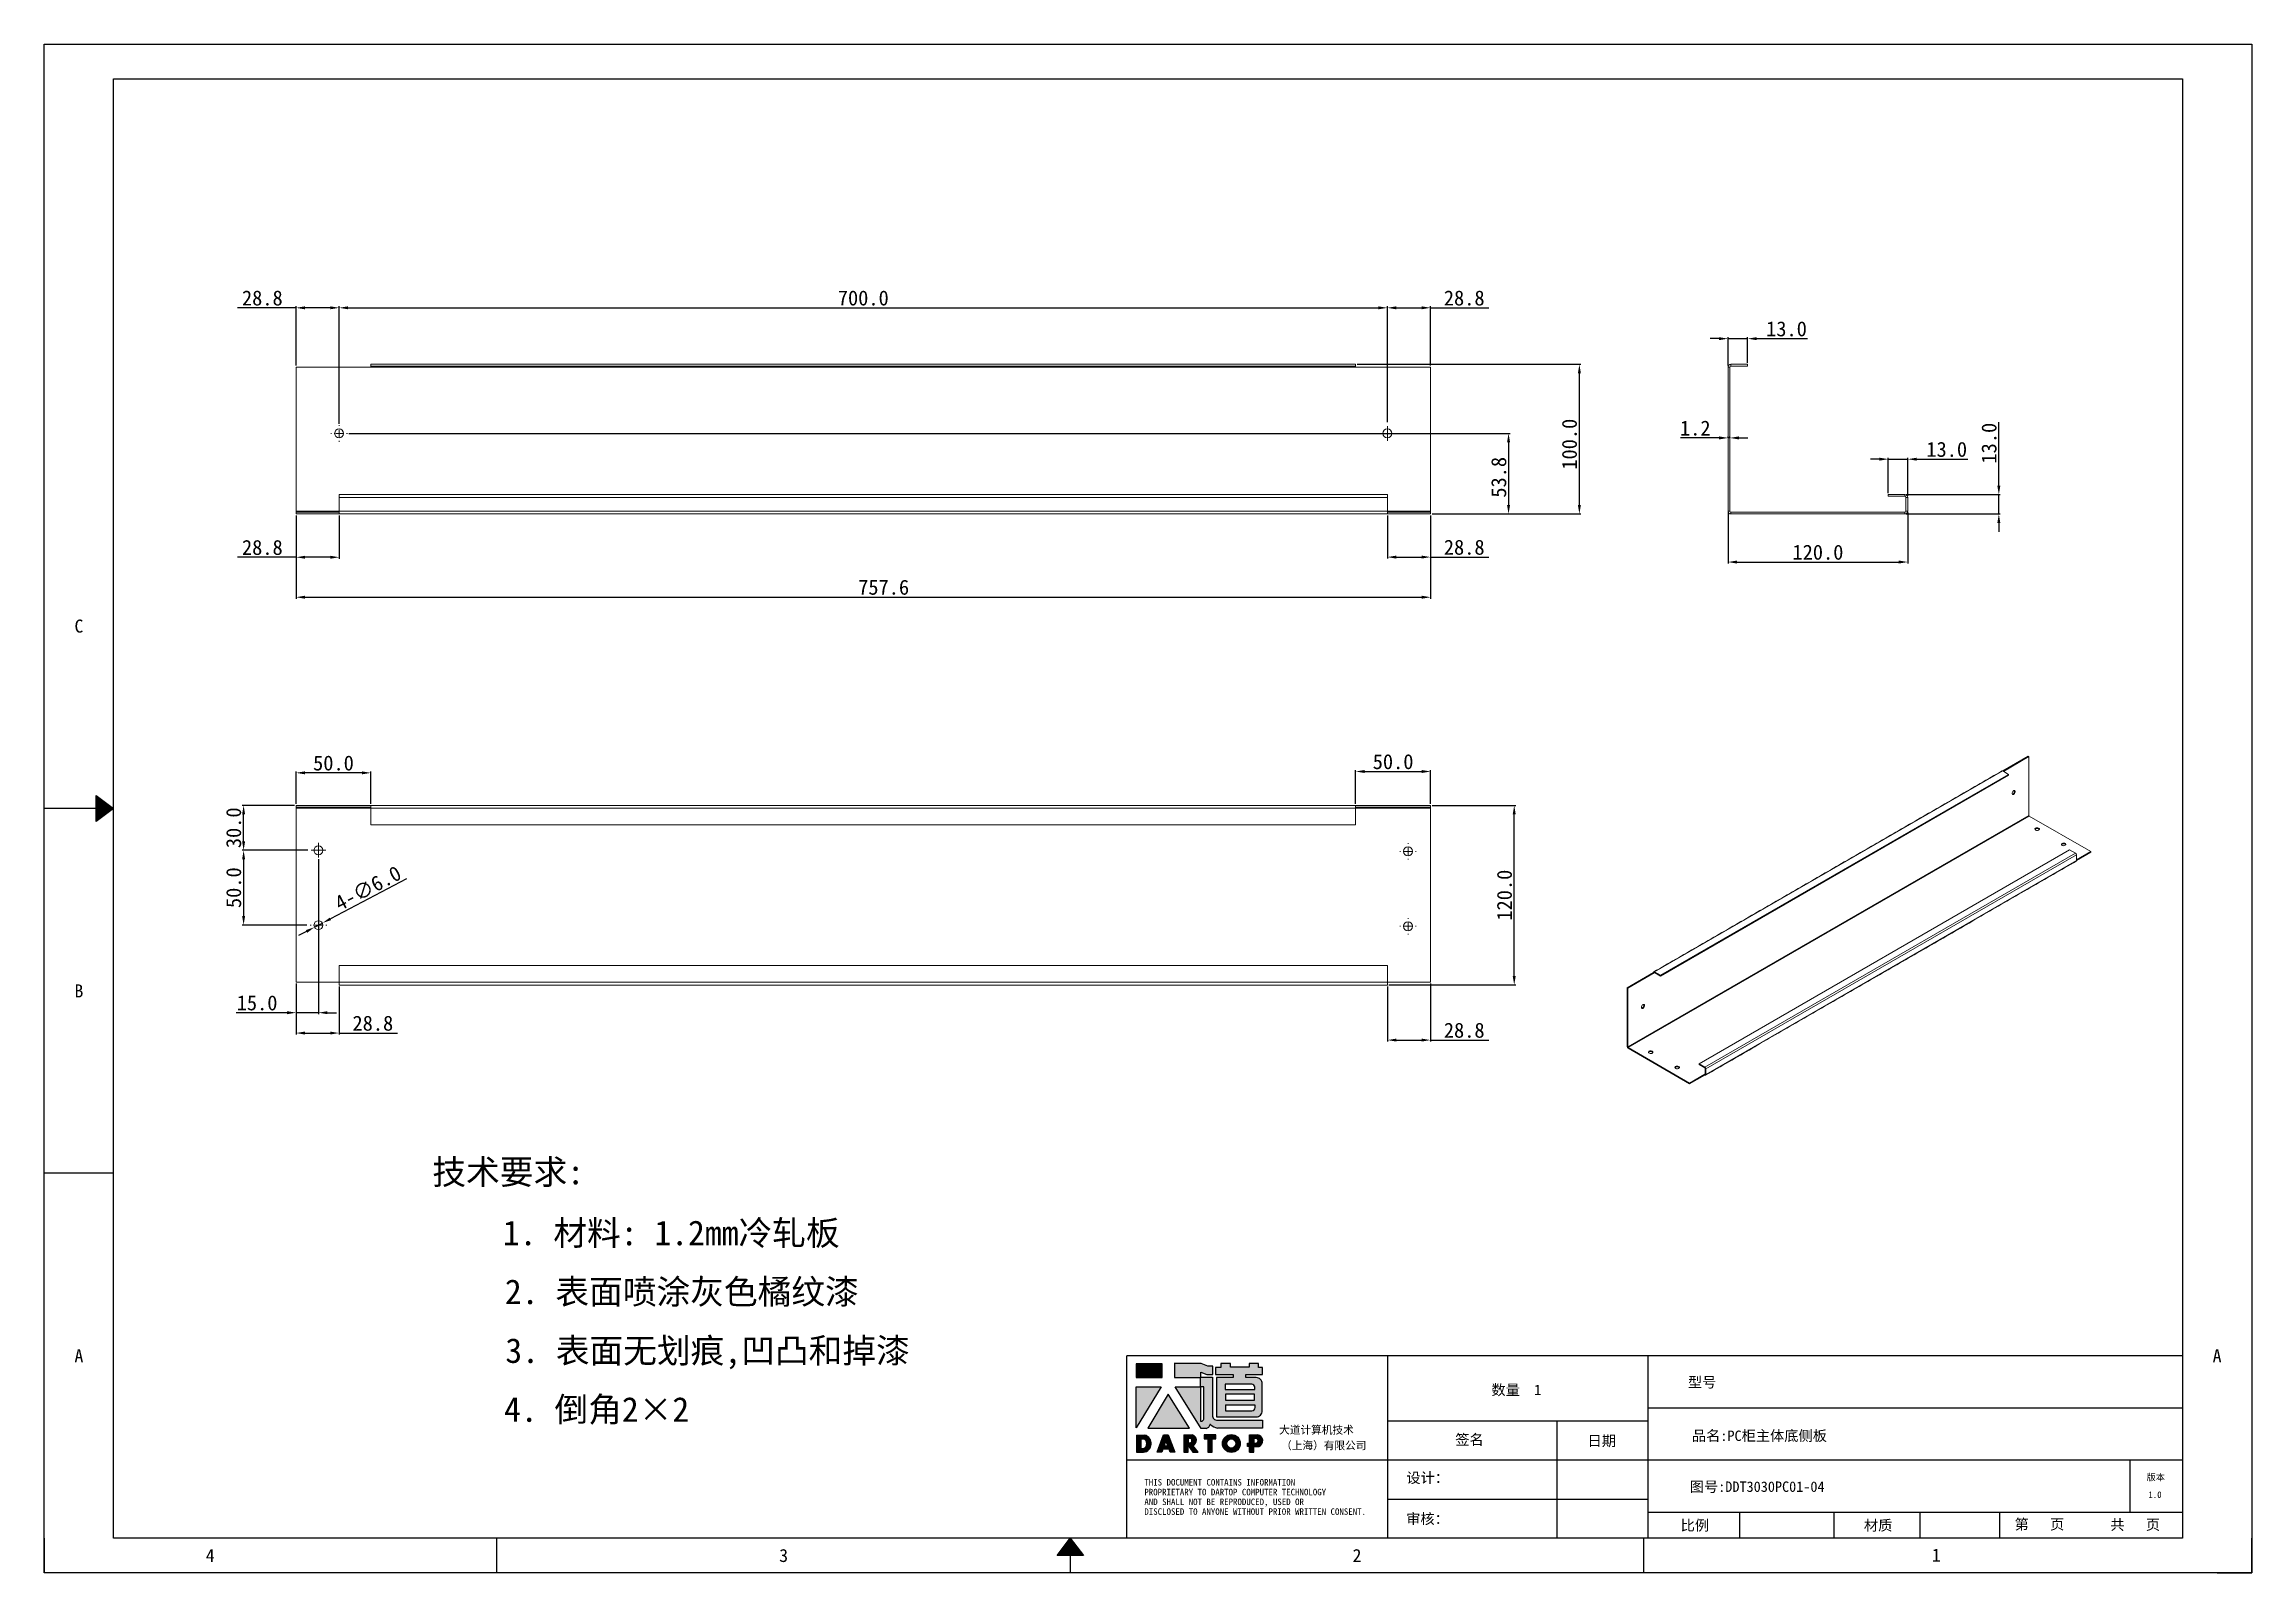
# Model space of a CAD drawing. Header units: millimetres. Extents: x 12436 to 30221, y 8547 to 23793.
# Drawn here: x 23166 to 24640, y 17318 to 18339 of the extents above; entities that cross this region are included whole.
import ezdxf
from ezdxf.enums import TextEntityAlignment as Align

# ---------------------------------------------------------------- set-up
doc = ezdxf.new("R2010")
doc.units = ezdxf.units.MM
doc.header["$PDSIZE"] = -1
doc.linetypes.add('CENTER', pattern=[10.16, 6.35, -1.27, 1.27, -1.27])
doc.linetypes.add('DOT', pattern=[0.25, 0, -0.25])
for name, color, linetype in [('4', 7, 'Continuous'), ('print', 30, 'Continuous'), ('点画线', 1, 'CENTER')]:
    doc.layers.add(name, color=color, linetype=linetype)
doc.styles.add('Dartop', font='SIMFANG.TTF')
doc.styles.add('HZ', font='SimSun.ttf')
doc.styles.add('hzHT', font='SIMHEI.TTF')
doc.dimstyles.new('副本 ISO-25', dxfattribs={"dimtxt": 10, "dimasz": 6, "dimexe": 1, "dimexo": 1, "dimgap": 1.524, "dimtad": 1, "dimdec": 1, "dimzin": 0, "dimdsep": 46, "dimtxsty": 'Standard', "dimcen": 2.5, "dimclrd": 4, "dimclre": 4, "dimclrt": 4, "dimadec": 0, "dimazin": 0, "dimtfac": 1, "dimtdec": 1, "dimtmove": 0, "dimatfit": 3, "dimfxl": 1, "dimtzin": 0, "dimarcsym": 0})

msp = doc.modelspace()

# ---------------------------------------------------------------- texts
at = {"color": 0}
for s, height, style, p in [('C', 8.702, 'Dartop', (23188.712, 17949.917)), ('B', 8.702, 'Dartop', (23188.712, 17706.254)), ('A', 8.702, 'Dartop', (23188.712, 17462.592)), ('A', 8.702, 'Dartop', (24616.55, 17462.592)), ('数量  1', 6.9618, 'hzHT', (24148.595, 17439.772)), ('型号', 6.9618, 'hzHT', (24272.672, 17444.884)), ('签名', 6.9618, 'hzHT', (24117.322, 17406.594)), ('品名:PC柜主体底侧板  ', 6.96178, 'hzHT', (24315.664, 17409.145)), ('日期', 6.9618, 'hzHT', (24205.659, 17405.738)), ('版本', 4.3511, 'hzHT', (24575.604, 17381.423)), ('图号:DDT3030PC01-04', 6.96178, 'hzHT', (24309.423, 17375.117)), ('1.0', 4.3511, 'Dartop', (24575.081, 17369.795)), ('比例', 6.9618, 'hzHT', (24267.818, 17349.282)), ('材质', 6.9618, 'hzHT', (24390.218, 17349.282)), ('第   页', 6.9618, 'hzHT', (24497.911, 17350.004)), ('共   页', 6.9618, 'hzHT', (24561.861, 17349.751)), ('4', 8.702, 'Dartop', (23276.408, 17329.158)), ('3', 8.702, 'Dartop', (23659.306, 17329.158)), ('2', 8.702, 'Dartop', (24042.203, 17329.158)), ('1', 8.702, 'Dartop', (24429.068, 17329.434))]:
    msp.add_text(s, height=height, dxfattribs=dict(at, style=style)).set_placement(p, align=Align.MIDDLE_CENTER)
at = {"style": 'HZ'}
for s, height, p in [('技术要求:', 16.511, (23475.38, 17585.313)), ('     1. 材料: 1.2mm冷轧板', 16.51104, (23556.194, 17544.643)), ('    2. 表面喷涂灰色橘纹漆', 16.51104, (23568.886, 17505.331)), ('3. 表面无划痕,凹凸和掉漆', 16.51104, (23608.528, 17466.019)), ('4. 倒角2×2         ', 16.51104, (23584.952, 17426.707))]:
    msp.add_text(s, height=height, dxfattribs=at).set_placement(p, align=Align.MIDDLE_CENTER)
at = {"color": 0, "style": 'hzHT'}
for s, height, p in [('设计：', 6.9618, (24075.149, 17377.589)), ('AND SHALL NOT BE REPRODUCED, USED OR', 4.35111, (23900.211, 17362.822)), ('THIS DOCUMENT CONTAINS INFORMATION', 4.35111, (23900.211, 17375.875)), ('PROPRIETARY TO DARTOP COMPUTER TECHNOLOGY', 4.35111, (23900.211, 17369.348)), ('DISCLOSED TO ANYONE WITHOUT PRIOR WRITTEN CONSENT.', 4.35111, (23900.211, 17356.295)), ('审核：', 6.9618, (24075.045, 17350.175))]:
    msp.add_text(s, height=height, dxfattribs=at).set_placement(p)
at = {"layer": '4', "color": 0, "style": 'hzHT'}
for s, p in [('大道计算机技术', (23990.204, 17410.435)), ('（上海）有限公司', (23991.518, 17400.028))]:
    msp.add_text(s, height=5.2213, dxfattribs=at).set_placement(p)

# ---------------------------------------------------------------- blocks, each defined once
blk = doc.blocks.new('SW_CENTERMARKSYMBOL_0')
at = {"color": 0, "linetype": 'Continuous', "lineweight": 0}
for p, q in [((-5, 0), (-5.5, 0)), ((0, 0), (-2.5, 0)), ((0, 5), (0, 5.5)), ((0, 0), (0, 2.5)), ((0, 0), (0, -2.5)), ((0, 0), (2.5, 0)), ((5, 0), (5.5, 0)), ((0, -5), (0, -5.5))]:
    blk.add_line(p, q, dxfattribs=at)
blk = doc.blocks.new('SW_CENTERMARKSYMBOL_1')
at = {"color": 0, "linetype": 'Continuous', "lineweight": 0}
for p, q in [((-2.5, 0), (-4.9, 0)), ((0, 0), (-2.5, 0)), ((0, 2.5), (0, 4.9)), ((0, 0), (0, 2.5)), ((0, 0), (0, -2.5)), ((0, 0), (2.5, 0)), ((2.5, 0), (4.9, 0)), ((0, -2.5), (0, -4.9))]:
    blk.add_line(p, q, dxfattribs=at)
blk = doc.blocks.new('SW_CENTERMARKSYMBOL_2')
at = {"color": 0, "linetype": 'Continuous', "lineweight": 0}
for p, q in [((-2.5, 0), (-4.9, 0)), ((0, 0), (-2.5, 0)), ((0, 2.5), (0, 4.9)), ((0, 0), (0, 2.5)), ((0, 0), (0, -2.5)), ((0, 0), (2.5, 0)), ((2.5, 0), (4.9, 0)), ((0, -2.5), (0, -4.9))]:
    blk.add_line(p, q, dxfattribs=at)
blk = doc.blocks.new('SW_CENTERMARKSYMBOL_3')
at = {"color": 0, "linetype": 'Continuous', "lineweight": 0}
for p, q in [((-5, 0), (-5.5, 0)), ((0, 0), (-2.5, 0)), ((0, 5), (0, 5.5)), ((0, 0), (0, 2.5)), ((0, 0), (0, -2.5)), ((0, 0), (2.5, 0)), ((5, 0), (5.5, 0)), ((0, -5), (0, -5.5))]:
    blk.add_line(p, q, dxfattribs=at)
blk = doc.blocks.new('SW_CENTERMARKSYMBOL_4')
at = {"color": 0, "linetype": 'Continuous', "lineweight": 0}
for p, q in [((-5, 0), (-5.5, 0)), ((0, 0), (-2.5, 0)), ((0, 5), (0, 5.5)), ((0, 0), (0, 2.5)), ((0, 0), (0, -2.5)), ((0, 0), (2.5, 0)), ((5, 0), (5.5, 0)), ((0, -5), (0, -5.5))]:
    blk.add_line(p, q, dxfattribs=at)
blk = doc.blocks.new('SW_CENTERMARKSYMBOL_5')
at = {"color": 0, "linetype": 'Continuous', "lineweight": 0}
for p, q in [((-5, 0), (-5.5, 0)), ((0, 0), (-2.5, 0)), ((0, 5), (0, 5.5)), ((0, 0), (0, 2.5)), ((0, 0), (0, -2.5)), ((0, 0), (2.5, 0)), ((5, 0), (5.5, 0)), ((0, -5), (0, -5.5))]:
    blk.add_line(p, q, dxfattribs=at)
blk = doc.blocks.new('*D49')
at = {"color": 4, "lineweight": -2}
for p, q in [((23333.7, 18023.8), (23333.7, 17968.2)), ((24091.3, 18023.8), (24091.3, 17968.2)), ((23339.7, 17969.2), (24085.3, 17969.2))]:
    blk.add_line(p, q, dxfattribs=at)
at = {"color": 4}
for points in [[(23339.7, 17970.2), (23339.7, 17968.2), (23333.7, 17969.2)], [(24085.3, 17970.2), (24085.3, 17968.2), (24091.3, 17969.2)]]:
    blk.add_solid(points, dxfattribs=at)
at = {"layer": 'Defpoints', "color": 0}
for p in [(23333.7, 18024.8), (24091.3, 18024.8), (24091.3, 17969.2)]:
    blk.add_point(p, dxfattribs=at)
at = {"color": 4, "insert": (23726.1, 17975.8), "char_height": 10, "attachment_point": 5}
blk.add_mtext('757.6', dxfattribs=at)
blk = doc.blocks.new('*D50')
at = {"color": 4, "lineweight": -2}
for p, q in [((24042.3, 18124.8), (24191.7, 18124.8)), ((24190.7, 18030.8), (24190.7, 18118.8)), ((24092.3, 18024.8), (24191.7, 18024.8))]:
    blk.add_line(p, q, dxfattribs=at)
at = {"color": 4}
for points in [[(24189.7, 18118.8), (24191.7, 18118.8), (24190.7, 18124.8)], [(24189.7, 18030.8), (24191.7, 18030.8), (24190.7, 18024.8)]]:
    blk.add_solid(points, dxfattribs=at)
at = {"layer": 'Defpoints', "color": 0}
for p in [(24041.3, 18124.8), (24190.7, 18124.8), (24091.3, 18024.8)]:
    blk.add_point(p, dxfattribs=at)
at = {"color": 4, "insert": (24184.1, 18071.4), "char_height": 10, "attachment_point": 5, "rotation": 90}
blk.add_mtext('100.0', dxfattribs=at)
blk = doc.blocks.new('*D51')
at = {"color": 4, "lineweight": -2}
for p, q in [((24290, 18025.7), (24290, 17991.7)), ((24410, 18025.7), (24410, 17991.7)), ((24296, 17992.7), (24404, 17992.7))]:
    blk.add_line(p, q, dxfattribs=at)
at = {"color": 4}
for points in [[(24296, 17993.7), (24296, 17991.7), (24290, 17992.7)], [(24404, 17993.7), (24404, 17991.7), (24410, 17992.7)]]:
    blk.add_solid(points, dxfattribs=at)
at = {"layer": 'Defpoints', "color": 0}
for p in [(24290, 18026.7), (24410, 18026.7), (24410, 17992.7)]:
    blk.add_point(p, dxfattribs=at)
at = {"color": 4, "insert": (24350, 17999.2), "char_height": 10, "attachment_point": 5}
blk.add_mtext('120.0', dxfattribs=at)
blk = doc.blocks.new('*D52')
at = {"color": 4, "lineweight": -2}
for p, q in [((24470.8, 18043.8), (24470.8, 18086.1)), ((24409, 18037.8), (24471.8, 18037.8)), ((24470.8, 18024.8), (24470.8, 18037.8)), ((24409, 18024.8), (24471.8, 18024.8)), ((24470.8, 18018.8), (24470.8, 18012.8))]:
    blk.add_line(p, q, dxfattribs=at)
at = {"color": 4}
for points in [[(24469.8, 18043.8), (24471.8, 18043.8), (24470.8, 18037.8)], [(24469.8, 18018.8), (24471.8, 18018.8), (24470.8, 18024.8)]]:
    blk.add_solid(points, dxfattribs=at)
at = {"layer": 'Defpoints', "color": 0}
for p in [(24408, 18037.8), (24470.8, 18037.8), (24408, 18024.8)]:
    blk.add_point(p, dxfattribs=at)
at = {"color": 4, "insert": (24464.3, 18072.1), "char_height": 10, "attachment_point": 5, "rotation": 90}
blk.add_mtext('13.0', dxfattribs=at)
blk = doc.blocks.new('*D53')
at = {"color": 4, "lineweight": -2}
for p, q in [((24391, 18061.4), (24385, 18061.4)), ((24397, 18038.8), (24397, 18062.4)), ((24397, 18061.4), (24410, 18061.4)), ((24410, 18036.9), (24410, 18062.4)), ((24416, 18061.4), (24450, 18061.4))]:
    blk.add_line(p, q, dxfattribs=at)
at = {"color": 4}
for points in [[(24391, 18062.4), (24391, 18060.4), (24397, 18061.4)], [(24416, 18062.4), (24416, 18060.4), (24410, 18061.4)]]:
    blk.add_solid(points, dxfattribs=at)
at = {"layer": 'Defpoints', "color": 0}
for p in [(24410, 18061.4), (24397, 18037.8), (24410, 18035.9)]:
    blk.add_point(p, dxfattribs=at)
at = {"color": 4, "insert": (24436, 18067.9), "char_height": 10, "attachment_point": 5}
blk.add_mtext('13.0', dxfattribs=at)
blk = doc.blocks.new('*D54')
at = {"color": 4, "lineweight": -2}
for p, q in [((24284, 18141.9), (24278, 18141.9)), ((24290, 18123.9), (24290, 18142.9)), ((24290, 18141.9), (24303, 18141.9)), ((24303, 18125.8), (24303, 18142.9)), ((24309, 18141.9), (24343, 18141.9))]:
    blk.add_line(p, q, dxfattribs=at)
at = {"color": 4}
for points in [[(24284, 18142.9), (24284, 18140.9), (24290, 18141.9)], [(24309, 18142.9), (24309, 18140.9), (24303, 18141.9)]]:
    blk.add_solid(points, dxfattribs=at)
at = {"layer": 'Defpoints', "color": 0}
for p in [(24303, 18141.9), (24290, 18122.9), (24303, 18124.8)]:
    blk.add_point(p, dxfattribs=at)
at = {"color": 4, "insert": (24329, 18148.4), "char_height": 10, "attachment_point": 5}
blk.add_mtext('13.0', dxfattribs=at)
blk = doc.blocks.new('*D55')
at = {"color": 4, "lineweight": -2}
for p, q in [((24092.3, 17830.2), (24148.2, 17830.2)), ((24147.2, 17716.2), (24147.2, 17824.2)), ((24063.5, 17710.2), (24148.2, 17710.2))]:
    blk.add_line(p, q, dxfattribs=at)
at = {"color": 4}
for points in [[(24146.2, 17824.2), (24148.2, 17824.2), (24147.2, 17830.2)], [(24146.2, 17716.2), (24148.2, 17716.2), (24147.2, 17710.2)]]:
    blk.add_solid(points, dxfattribs=at)
at = {"layer": 'Defpoints', "color": 0}
for p in [(24091.3, 17830.2), (24147.2, 17830.2), (24062.5, 17710.2)]:
    blk.add_point(p, dxfattribs=at)
at = {"color": 4, "insert": (24140.7, 17770.2), "char_height": 10, "attachment_point": 5, "rotation": 90}
blk.add_mtext('120.0', dxfattribs=at)
blk = doc.blocks.new('*U14')
at = {"color": 254, "linetype": 'Continuous', "extrusion": (0, 0, -1)}
for points in [[(-17, 0.333), (-16.812, 0.25), (-17, 0.5)], [(-17, 0.333), (-17.188, 0.25), (-16.812, 0.25)], [(-17, 0.333), (-17, 0.5), (-17.188, 0.25)]]:
    blk.add_solid(points, dxfattribs=at)
blk = doc.blocks.new('*U13')
at = {"color": 254, "linetype": 'Continuous', "extrusion": (0, 0, -1)}
for points in [[(-0.833, 11), (-0.75, 10.812), (-0.75, 11.188)], [(-0.833, 11), (-0.75, 11.188), (-1, 11)], [(-0.833, 11), (-1, 11), (-0.75, 10.812)]]:
    blk.add_solid(points, dxfattribs=at)
blk = doc.blocks.new('dadao')
for p, q in [((48, 19.2), (44.9, 10.4)), ((44.9, 10.4), (51.2, 10.4)), ((51.2, 10.4), (48, 19.2))]:
    blk.add_line(p, q)
for points in [[(41.8, 121.6), (41.8, 143.7), (-0.4, 143.7), (-0.4, 121.6), (41.8, 121.6)], [(104.8, 122), (104.8, 130.3), (114.1, 126.3), (124.2, 126.3), (124.2, 139.6), (115.9, 139.6), (105.1, 143.9), (61.5, 143.9)], [(61.7, 144), (61.7, 121.3), (103.9, 121.3)], [(113.4, 38.7), (105.1, 38.7), (63, 106.5), (103.9, 106.5), (103.9, 120.9), (103.9, 121.3)], [(109.7, 53.6), (109.7, 106.2), (104.3, 106.2), (104.3, 50.4), (106.6, 50.4)], [(144.6, 94.4), (144.6, 84.8), (192, 84.8), (192, 94.1), (144.9, 94.1)], [(120.2, 45), (119.5, 45), (119.5, 44.6)], [(0, 28), (0, 0), (11.8, 0)], [(0.1, 28), (14, 28)], [(7.1, 21.8), (7.1, 6.1), (12, 6.1)], [(7.1, 21.8), (11.4, 21.8)], [(76.8, 28.2), (76.8, 0), (84.1, 0), (84.1, 11.1), (91.6, -0.1), (100.3, -0.1), (91.7, 11.1)], [(76.8, 28.2), (90.6, 28.2)], [(84, 22.7), (84, 15.3), (87.2, 15.3)], [(84, 22.7), (87.3, 22.7)], [(183.7, 0), (183.7, 9.6), (180.6, 9.6), (180.6, 14.9), (183.8, 14.9), (183.8, 28.1), (196.1, 28.1), (196.5, 28.1)], [(183.7, 0), (190.9, 0), (190.9, 9.6), (198.8, 9.6)], [(194.9, 22.3), (190.8, 22.3), (190.8, 15), (194.4, 15)]]:
    blk.add_lwpolyline(points)
blk.add_lwpolyline([(137.1, 144.2), (137.1, 137.9), (128.3, 137.9), (128.3, 126.5), (157.3, 126.5), (157.3, 121.5), (130.3, 121.5), (130.3, 57.5), (194.4, 57.5, 0.414214), (204.4, 67.5), (204.4, 111.3, 0.414214), (194.4, 121.3), (177.5, 121.3), (177.5, 126.3), (204.7, 126.3), (204.7, 137.7), (198.2, 137.7), (198.2, 143.9), (183.3, 143.9), (183.3, 138), (153, 138), (153, 144.2), (137.1, 144.2)], format="xyb", close=True)
for points in [[(104.8, 122), (123.4, 122), (123.4, 60, 0.414214), (131.4, 52), (204.8, 52), (204.8, 39.1), (131.7, 39.1)], [(144.3, 110.8), (144.3, 101.8), (192.3, 101.8), (192.3, 105.5, 0.414214), (187.3, 110.5), (144.3, 110.5)], [(144.6, 77), (144.6, 67.5), (187.6, 67.5, 0.414214), (192.6, 72.5), (192.6, 76.4), (144.6, 76.4)]]:
    blk.add_lwpolyline(points, format="xyb")
for points in [[(-0.3, 106.2), (40.4, 106.2), (-0.3, 39.7), (-0.3, 106.2)], [(51.7, 94.1), (18.4, 39.3), (86.2, 39.3)], [(43.8, 28.2), (51.8, 28.2), (62.6, -0.1), (55, -0.1), (53.2, 5), (42.9, 5), (41.1, 0), (33.6, 0)], [(110, 28.1), (110, 21.9), (116, 21.9), (116, -0.1), (123.2, -0.1), (123.2, 22), (129.2, 22), (129.2, 28.1), (110, 28.1)]]:
    blk.add_lwpolyline(points, close=True)
for radius in [14.5, 7.44]:
    blk.add_circle((154.2, 14.2), radius)
for centre, radius, start, end in [((99.2, 60.7), 12.6, 305.6399, 325.969), ((111.6, 46.7), 8.19, 282.9811, 347.6627), ((136, 61.7), 22.9, 226.7358, 259.3209), ((8.5, 13.9), 8.49, 294.2143, 69.7177), ((9.6, 14.2), 14.4, 278.6604, 72.3203), ((86.4, 19), 3.8, 282.527, 76.7196), ((88.6, 19.4), 8.95, 290.6073, 77.2124), ((193.7, 18.7), 3.8, 280.9891, 72.5513), ((195.7, 18.6), 9.51, 288.8959, 85.2442)]:
    blk.add_arc(centre, radius, start, end)
blk = doc.blocks.new('*D56')
at = {"color": 4, "lineweight": -2}
for p, q in [((23333.7, 17831.2), (23333.7, 17852.9)), ((23377.7, 17851.9), (23339.7, 17851.9)), ((23383.7, 17831.2), (23383.7, 17852.9))]:
    blk.add_line(p, q, dxfattribs=at)
at = {"color": 4}
for points in [[(23339.7, 17852.9), (23339.7, 17850.9), (23333.7, 17851.9)], [(23377.7, 17852.9), (23377.7, 17850.9), (23383.7, 17851.9)]]:
    blk.add_solid(points, dxfattribs=at)
at = {"layer": 'Defpoints', "color": 0}
for p in [(23333.7, 17851.9), (23333.7, 17830.2), (23383.7, 17830.2)]:
    blk.add_point(p, dxfattribs=at)
at = {"color": 4, "insert": (23358.7, 17858.4), "char_height": 10, "attachment_point": 5}
blk.add_mtext('50.0', dxfattribs=at)
blk = doc.blocks.new('*D57')
at = {"color": 4, "lineweight": -2}
for p, q in [((24041.3, 17831.2), (24041.3, 17853.8)), ((24091.3, 17831.2), (24091.3, 17853.8)), ((24047.3, 17852.8), (24085.3, 17852.8))]:
    blk.add_line(p, q, dxfattribs=at)
at = {"color": 4}
for points in [[(24047.3, 17853.8), (24047.3, 17851.8), (24041.3, 17852.8)], [(24085.3, 17853.8), (24085.3, 17851.8), (24091.3, 17852.8)]]:
    blk.add_solid(points, dxfattribs=at)
at = {"layer": 'Defpoints', "color": 0}
for p in [(24091.3, 17852.8), (24041.3, 17830.2), (24091.3, 17830.2)]:
    blk.add_point(p, dxfattribs=at)
at = {"color": 4, "insert": (24066.3, 17859.3), "char_height": 10, "attachment_point": 5}
blk.add_mtext('50.0', dxfattribs=at)
blk = doc.blocks.new('*D58')
at = {"color": 4, "lineweight": -2}
for p, q in [((24062.5, 17709.2), (24062.5, 17672.4)), ((24091.3, 17711.1), (24091.3, 17672.4)), ((24068.5, 17673.4), (24085.3, 17673.4)), ((24091.3, 17673.4), (24130.3, 17673.4))]:
    blk.add_line(p, q, dxfattribs=at)
at = {"color": 4}
for points in [[(24068.5, 17674.4), (24068.5, 17672.4), (24062.5, 17673.4)], [(24085.3, 17674.4), (24085.3, 17672.4), (24091.3, 17673.4)]]:
    blk.add_solid(points, dxfattribs=at)
at = {"layer": 'Defpoints', "color": 0}
for p in [(24062.5, 17710.2), (24091.3, 17712.1), (24091.3, 17673.4)]:
    blk.add_point(p, dxfattribs=at)
at = {"color": 4, "insert": (24113.8, 17679.9), "char_height": 10, "attachment_point": 5}
blk.add_mtext('28.8', dxfattribs=at)
blk = doc.blocks.new('*D59')
at = {"color": 4, "lineweight": -2}
for p, q in [((23333.7, 17711.1), (23333.7, 17677.1)), ((23362.5, 17709.2), (23362.5, 17677.1)), ((23339.7, 17678.1), (23356.5, 17678.1)), ((23362.5, 17678.1), (23401.5, 17678.1))]:
    blk.add_line(p, q, dxfattribs=at)
at = {"color": 4}
for points in [[(23339.7, 17679.1), (23339.7, 17677.1), (23333.7, 17678.1)], [(23356.5, 17679.1), (23356.5, 17677.1), (23362.5, 17678.1)]]:
    blk.add_solid(points, dxfattribs=at)
at = {"layer": 'Defpoints', "color": 0}
for p in [(23333.7, 17712.1), (23362.5, 17710.2), (23362.5, 17678.1)]:
    blk.add_point(p, dxfattribs=at)
at = {"color": 4, "insert": (23385, 17684.6), "char_height": 10, "attachment_point": 5}
blk.add_mtext('28.8', dxfattribs=at)
blk = doc.blocks.new('*D60')
at = {"color": 4, "lineweight": -2}
for p, q in [((23333.7, 18123.9), (23333.7, 18163.5)), ((23362.5, 18085.1), (23362.5, 18163.5)), ((23333.7, 18162.5), (23294.7, 18162.5)), ((23356.5, 18162.5), (23339.7, 18162.5))]:
    blk.add_line(p, q, dxfattribs=at)
at = {"color": 4}
for points in [[(23339.7, 18163.5), (23339.7, 18161.5), (23333.7, 18162.5)], [(23356.5, 18163.5), (23356.5, 18161.5), (23362.5, 18162.5)]]:
    blk.add_solid(points, dxfattribs=at)
at = {"layer": 'Defpoints', "color": 0}
for p in [(23333.7, 18162.5), (23333.7, 18122.9), (23362.5, 18084.1)]:
    blk.add_point(p, dxfattribs=at)
at = {"color": 4, "insert": (23311.2, 18169), "char_height": 10, "attachment_point": 5}
blk.add_mtext('28.8', dxfattribs=at)
blk = doc.blocks.new('*D61')
at = {"color": 4, "lineweight": -2}
for p, q in [((23362.5, 18086.1), (23362.5, 18163.5)), ((24062.5, 18086.1), (24062.5, 18163.5)), ((23368.5, 18162.5), (24056.5, 18162.5))]:
    blk.add_line(p, q, dxfattribs=at)
at = {"color": 4}
for points in [[(23368.5, 18163.5), (23368.5, 18161.5), (23362.5, 18162.5)], [(24056.5, 18163.5), (24056.5, 18161.5), (24062.5, 18162.5)]]:
    blk.add_solid(points, dxfattribs=at)
at = {"layer": 'Defpoints', "color": 0}
for p in [(24062.5, 18162.5), (23362.5, 18085.1), (24062.5, 18085.1)]:
    blk.add_point(p, dxfattribs=at)
at = {"color": 4, "insert": (23712.5, 18169), "char_height": 10, "attachment_point": 5}
blk.add_mtext('700.0', dxfattribs=at)
blk = doc.blocks.new('*D62')
at = {"color": 4, "lineweight": -2}
for p, q in [((24062.5, 18086.1), (24062.5, 18163.5)), ((24091.3, 18123.9), (24091.3, 18163.5)), ((24068.5, 18162.5), (24085.3, 18162.5)), ((24091.3, 18162.5), (24130.3, 18162.5))]:
    blk.add_line(p, q, dxfattribs=at)
at = {"color": 4}
for points in [[(24068.5, 18163.5), (24068.5, 18161.5), (24062.5, 18162.5)], [(24085.3, 18163.5), (24085.3, 18161.5), (24091.3, 18162.5)]]:
    blk.add_solid(points, dxfattribs=at)
at = {"layer": 'Defpoints', "color": 0}
for p in [(24091.3, 18162.5), (24091.3, 18122.9), (24062.5, 18085.1)]:
    blk.add_point(p, dxfattribs=at)
at = {"color": 4, "insert": (24113.8, 18169), "char_height": 10, "attachment_point": 5}
blk.add_mtext('28.8', dxfattribs=at)
blk = doc.blocks.new('*D63')
at = {"color": 4, "lineweight": -2}
for p, q in [((23369, 18078.6), (24144.4, 18078.6)), ((24143.4, 18072.6), (24143.4, 18030.8)), ((24092.3, 18024.8), (24144.4, 18024.8))]:
    blk.add_line(p, q, dxfattribs=at)
at = {"color": 4}
for points in [[(24142.4, 18072.6), (24144.4, 18072.6), (24143.4, 18078.6)], [(24142.4, 18030.8), (24144.4, 18030.8), (24143.4, 18024.8)]]:
    blk.add_solid(points, dxfattribs=at)
at = {"layer": 'Defpoints', "color": 0}
for p in [(23368, 18078.6), (24091.3, 18024.8), (24143.4, 18024.8)]:
    blk.add_point(p, dxfattribs=at)
at = {"color": 4, "insert": (24136.9, 18049.3), "char_height": 10, "attachment_point": 5, "rotation": 90}
blk.add_mtext('53.8', dxfattribs=at)
blk = doc.blocks.new('*D64')
at = {"color": 4, "lineweight": -2}
for p, q in [((23332.7, 17830.2), (23297.7, 17830.2)), ((23298.7, 17806.2), (23298.7, 17824.2)), ((23341.6, 17800.2), (23297.7, 17800.2))]:
    blk.add_line(p, q, dxfattribs=at)
at = {"color": 4}
for points in [[(23297.7, 17824.2), (23299.7, 17824.2), (23298.7, 17830.2)], [(23297.7, 17806.2), (23299.7, 17806.2), (23298.7, 17800.2)]]:
    blk.add_solid(points, dxfattribs=at)
at = {"layer": 'Defpoints', "color": 0}
for p in [(23298.7, 17830.2), (23333.7, 17830.2), (23342.6, 17800.2)]:
    blk.add_point(p, dxfattribs=at)
at = {"color": 4, "insert": (23292.1, 17815.2), "char_height": 10, "attachment_point": 5, "rotation": 90}
blk.add_mtext('30.0', dxfattribs=at)
blk = doc.blocks.new('*D65')
at = {"color": 4, "lineweight": -2}
for p, q in [((23341.6, 17800.2), (23297.7, 17800.2)), ((23298.7, 17794.2), (23298.7, 17756.2)), ((23341, 17750.2), (23297.7, 17750.2))]:
    blk.add_line(p, q, dxfattribs=at)
at = {"color": 4}
for points in [[(23297.7, 17794.2), (23299.7, 17794.2), (23298.7, 17800.2)], [(23297.7, 17756.2), (23299.7, 17756.2), (23298.7, 17750.2)]]:
    blk.add_solid(points, dxfattribs=at)
at = {"layer": 'Defpoints', "color": 0}
for p in [(23342.6, 17800.2), (23298.7, 17750.2), (23342, 17750.2)]:
    blk.add_point(p, dxfattribs=at)
at = {"color": 4, "insert": (23292.1, 17775.2), "char_height": 10, "attachment_point": 5, "rotation": 90}
blk.add_mtext('50.0', dxfattribs=at)
blk = doc.blocks.new('*D66')
at = {"color": 4, "lineweight": -2}
for p, q in [((23348.7, 17794.3), (23348.7, 17690.7)), ((23333.7, 17711.1), (23333.7, 17690.7)), ((23327.7, 17691.7), (23293.7, 17691.7)), ((23348.7, 17691.7), (23333.7, 17691.7)), ((23354.7, 17691.7), (23360.7, 17691.7))]:
    blk.add_line(p, q, dxfattribs=at)
at = {"color": 4}
for points in [[(23327.7, 17692.7), (23327.7, 17690.7), (23333.7, 17691.7)], [(23354.7, 17692.7), (23354.7, 17690.7), (23348.7, 17691.7)]]:
    blk.add_solid(points, dxfattribs=at)
at = {"layer": 'Defpoints', "color": 0}
for p in [(23348.7, 17795.3), (23333.7, 17712.1), (23333.7, 17691.7)]:
    blk.add_point(p, dxfattribs=at)
at = {"color": 4, "insert": (23307.7, 17698.2), "char_height": 10, "attachment_point": 5}
blk.add_mtext('15.0', dxfattribs=at)
blk = doc.blocks.new('*D67')
at = {"color": 4, "lineweight": -2}
for p, q in [((23407.5, 17781.1), (23356.7, 17754.4)), ((23346, 17748.8), (23351.4, 17751.6)), ((23340.7, 17746), (23335.4, 17743.2))]:
    blk.add_line(p, q, dxfattribs=at)
at = {"color": 4}
for points in [[(23356.2, 17755.2), (23357.1, 17753.5), (23351.4, 17751.6)], [(23340.3, 17746.9), (23341.2, 17745.1), (23346, 17748.8)]]:
    blk.add_solid(points, dxfattribs=at)
at = {"layer": 'Defpoints', "color": 0}
for p in [(23351.4, 17751.6), (23346, 17748.8)]:
    blk.add_point(p, dxfattribs=at)
at = {"color": 4, "insert": (23381.7, 17774.9), "char_height": 10, "attachment_point": 5, "rotation": 27.74}
blk.add_mtext('4-∅6.0', dxfattribs=at)
blk = doc.blocks.new('*D74')
at = {"color": 4, "lineweight": -2}
for p, q in [((24062.5, 18023.8), (24062.5, 17995)), ((24091.3, 18023.8), (24091.3, 17995)), ((24068.5, 17996), (24085.3, 17996)), ((24091.3, 17996), (24130.3, 17996))]:
    blk.add_line(p, q, dxfattribs=at)
at = {"color": 4}
for points in [[(24068.5, 17997), (24068.5, 17995), (24062.5, 17996)], [(24085.3, 17997), (24085.3, 17995), (24091.3, 17996)]]:
    blk.add_solid(points, dxfattribs=at)
at = {"layer": 'Defpoints', "color": 0}
for p in [(24062.5, 18024.8), (24091.3, 18024.8), (24091.3, 17996)]:
    blk.add_point(p, dxfattribs=at)
at = {"color": 4, "insert": (24113.8, 18002.5), "char_height": 10, "attachment_point": 5}
blk.add_mtext('28.8', dxfattribs=at)
blk = doc.blocks.new('*D75')
at = {"color": 4, "lineweight": -2}
for p, q in [((23333.7, 18023.8), (23333.7, 17994.9)), ((23362.5, 18023.8), (23362.5, 17994.9)), ((23333.7, 17995.9), (23294.7, 17995.9)), ((23356.5, 17995.9), (23339.7, 17995.9))]:
    blk.add_line(p, q, dxfattribs=at)
at = {"color": 4}
for points in [[(23339.7, 17996.9), (23339.7, 17994.9), (23333.7, 17995.9)], [(23356.5, 17996.9), (23356.5, 17994.9), (23362.5, 17995.9)]]:
    blk.add_solid(points, dxfattribs=at)
at = {"layer": 'Defpoints', "color": 0}
for p in [(23333.7, 18024.8), (23362.5, 18024.8), (23333.7, 17995.9)]:
    blk.add_point(p, dxfattribs=at)
at = {"color": 4, "insert": (23311.2, 18002.4), "char_height": 10, "attachment_point": 5}
blk.add_mtext('28.8', dxfattribs=at)
blk = doc.blocks.new('*D84')
at = {"color": 4, "lineweight": -2}
for p, q in [((24284, 18075.6), (24258.3, 18075.6)), ((24290, 18075.8), (24290, 18076.6)), ((24291.2, 18075.6), (24290, 18075.6)), ((24291.2, 18075.8), (24291.2, 18076.6)), ((24297.2, 18075.6), (24303.2, 18075.6))]:
    blk.add_line(p, q, dxfattribs=at)
at = {"color": 4}
for points in [[(24284, 18076.6), (24284, 18074.6), (24290, 18075.6)], [(24297.2, 18076.6), (24297.2, 18074.6), (24291.2, 18075.6)]]:
    blk.add_solid(points, dxfattribs=at)
at = {"layer": 'Defpoints', "color": 0}
for p in [(24290, 18075.6), (24290, 18074.8), (24291.2, 18074.8)]:
    blk.add_point(p, dxfattribs=at)
at = {"color": 4, "insert": (24268.1, 18082.1), "char_height": 10, "attachment_point": 5}
blk.add_mtext('1.2', dxfattribs=at)

# ---------------------------------------------------------------- dimensions: what is measured, and where the dimension line sits
for base, p1, p2, picture, middle in [((23333.701, 18162.463), (23362.501, 18084.101), (23333.701, 18122.859), '*D60', (23311.177, 18168.987)), ((24062.501, 18162.463), (23362.501, 18085.101), (24062.501, 18085.101), '*D61', (23712.501, 18168.987)), ((24091.301, 18162.463), (24062.501, 18085.101), (24091.301, 18122.859), '*D62', (24113.825, 18168.987)), ((24302.975, 18141.889), (24289.975, 18122.859), (24302.975, 18124.796), '*D54', (24328.999, 18148.413)), ((24289.975, 18075.564), (24291.175, 18074.797), (24289.975, 18074.797), '*D84', (24268.117, 18082.088)), ((24409.971, 18061.407), (24396.971, 18037.796), (24409.971, 18035.859), '*D53', (24435.995, 18067.931)), ((23333.701, 17995.921), (23362.501, 18024.799), (23333.701, 18024.799), '*D75', (23311.177, 18002.445)), ((24091.301, 17996.018), (24062.501, 18024.799), (24091.301, 18024.799), '*D74', (24113.825, 18002.542)), ((24409.971, 17992.687), (24289.975, 18026.736), (24409.971, 18026.736), '*D51', (24349.973, 17999.211)), ((23333.701, 17851.903), (23383.701, 17830.163), (23333.701, 17830.163), '*D56', (23358.701, 17858.427)), ((24091.301, 17852.762), (24041.301, 17830.163), (24091.301, 17830.163), '*D57', (24066.301, 17859.286)), ((23333.701, 17691.688), (23348.701, 17795.263), (23333.701, 17712.103), '*D66', (23307.677, 17698.212)), ((23362.501, 17678.105), (23333.701, 17712.103), (23362.501, 17710.167), '*D59', (23385.025, 17684.629)), ((24091.301, 17673.424), (24062.501, 17710.167), (24091.301, 17712.103), '*D58', (24113.825, 17679.948))]:
    dim = msp.add_linear_dim(base=base, p1=p1, p2=p2, dimstyle='副本 ISO-25')
    dim.commit()
    dim.dimension.update_dxf_attribs({"geometry": picture, "text_midpoint": middle})
for base, p1, p2, picture, middle in [((24190.658, 18124.796), (24091.301, 18024.799), (24041.301, 18124.796), '*D50', (24190.658, 18071.446)), ((24143.407, 18024.799), (23368.001, 18078.601), (24091.301, 18024.799), '*D63', (24143.407, 18049.303)), ((24470.845, 18037.796), (24408.035, 18024.799), (24408.035, 18037.796), '*D52', (24470.845, 18072.07))]:
    dim = msp.add_linear_dim(base=base, p1=p1, p2=p2, angle=90, dimstyle='副本 ISO-25')
    dim.commit()
    dim.dimension.update_dxf_attribs({"geometry": picture, "text_midpoint": middle, "dimtype": 160})
dim = msp.add_linear_dim(base=(24091.301, 17969.238), p1=(23333.701, 18024.799), p2=(24091.301, 18024.799), dimstyle='副本 ISO-25')
dim.commit()
dim.dimension.update_dxf_attribs({"geometry": '*D49', "text_midpoint": (23726.081, 17969.238), "dimtype": 160})
for base, p1, p2, picture, middle in [((23298.65, 17830.163), (23342.601, 17800.163), (23333.701, 17830.163), '*D64', (23292.126, 17815.163)), ((24147.18, 17830.163), (24062.501, 17710.167), (24091.301, 17830.163), '*D55', (24140.656, 17770.165)), ((23298.65, 17750.163), (23342.601, 17800.163), (23342.001, 17750.163), '*D65', (23292.126, 17775.163))]:
    dim = msp.add_linear_dim(base=base, p1=p1, p2=p2, angle=90, dimstyle='副本 ISO-25')
    dim.commit()
    dim.dimension.update_dxf_attribs({"geometry": picture, "text_midpoint": middle})
dim = msp.add_diameter_dim_2p(p1=(23346.046, 17748.767), p2=(23351.357, 17751.56), text='4-<>', dimstyle='副本 ISO-25')
dim.commit()
dim.dimension.update_dxf_attribs({"geometry": '*D67', "text_midpoint": (23381.679, 17774.877)})

# ---------------------------------------------------------------- hatches: boundary and pattern name
for points in [[(23912.058, 17457.203), (23894.7, 17457.203), (23894.7, 17448.134), (23912.058, 17448.134)], [(23911.499, 17441.789), (23894.747, 17441.789), (23894.747, 17414.437)], [(23916.143, 17436.826), (23902.449, 17414.255), (23930.334, 17414.255)], [(23948.04, 17409.637), (23940.115, 17409.637), (23940.115, 17407.123), (23942.588, 17407.123), (23942.588, 17398.063), (23945.548, 17398.063), (23945.548, 17407.129), (23948.04, 17407.129)]]:
    msp.add_hatch(color=0).paths.add_polyline_path(points)
h = msp.add_hatch(color=0)
h.paths.add_polyline_path([(23937.998, 17451.692), (23941.829, 17450.037), (23945.97, 17450.037), (23945.97, 17455.518), (23942.553, 17455.518), (23938.101, 17457.277), (23920.26, 17457.277), (23920.26, 17448.006), (23937.619, 17448.006), (23937.619, 17447.818), (23937.619, 17441.893), (23920.786, 17441.893), (23938.1, 17414.029), (23941.529, 17414.029, 0.27937482), (23944.032, 17416.462), (23944.032, 17416.591), (23944.334, 17416.591, 0.14314537), (23949.054, 17414.189), (23979.141, 17414.189), (23979.141, 17419.473), (23948.926, 17419.473, -0.41421356), (23945.635, 17422.764), (23945.635, 17448.299), (23937.998, 17448.299)])
h.paths.add_polyline_path([(23937.794, 17441.775), (23940, 17441.774), (23940, 17420.147, -0.08893574), (23938.722, 17418.833), (23937.786, 17418.833)], flags=16)
h = msp.add_hatch(color=0)
h.paths.add_polyline_path([(23979.089, 17454.751), (23976.412, 17454.751), (23976.412, 17457.297), (23970.293, 17457.297), (23970.293, 17454.878), (23957.801, 17454.878), (23957.801, 17457.425), (23951.259, 17457.425), (23951.259, 17454.831), (23947.644, 17454.831), (23947.644, 17450.136), (23959.574, 17450.136), (23959.574, 17448.06), (23948.457, 17448.06), (23948.457, 17421.772), (23974.848, 17421.772, 0.41421356), (23978.961, 17425.886), (23978.961, 17443.888, 0.41421356), (23974.848, 17448.002), (23967.871, 17448.002), (23967.871, 17450.04), (23979.089, 17450.04)])
h.paths.add_polyline_path([(23971.933, 17443.546, -0.41421356), (23973.99, 17441.489), (23973.99, 17439.98), (23954.232, 17439.98), (23954.232, 17443.546)], flags=16)
h.paths.add_polyline_path([(23973.862, 17436.797), (23973.862, 17432.977), (23954.36, 17432.977), (23954.36, 17436.797)], flags=16)
h.paths.add_polyline_path([(23974.117, 17429.539), (23974.117, 17427.903, -0.41421356), (23972.06, 17425.846), (23954.36, 17425.846), (23954.36, 17429.539)], flags=16)
h = msp.add_hatch(color=0)
h.paths.add_polyline_path([(23900.617, 17409.596), (23894.87, 17409.596), (23894.87, 17398.097), (23899.71, 17398.097, 0.79301591)])
h.paths.add_polyline_path([(23899.796, 17400.615), (23897.786, 17400.615), (23897.786, 17407.077), (23899.574, 17407.077, -0.67136089)], flags=16)
h = msp.add_hatch(color=0)
h.paths.add_polyline_path([(23916.186, 17409.69), (23912.906, 17409.69), (23908.689, 17398.085), (23911.795, 17398.085), (23912.526, 17400.141), (23916.735, 17400.141), (23917.482, 17398.06), (23920.614, 17398.06)])
h.paths.add_polyline_path([(23915.931, 17402.358), (23913.323, 17402.358), (23914.603, 17406.005)], flags=16)
h = msp.add_hatch(color=0)
h.paths.add_polyline_path([(23932.129, 17409.682), (23926.476, 17409.682), (23926.476, 17398.078), (23929.463, 17398.078), (23929.463, 17402.678), (23932.534, 17398.037), (23936.143, 17398.037), (23932.61, 17402.649, 0.74405494)])
h.paths.add_polyline_path([(23929.436, 17404.396), (23929.436, 17407.443), (23930.771, 17407.443, -0.79680897), (23930.751, 17404.396)], flags=16)
h = msp.add_hatch(color=0)
h.paths.add_polyline_path([(23952.348, 17403.922, 1), (23964.263, 17403.922, 1)])
h.paths.add_polyline_path([(23961.366, 17403.922, -1), (23955.245, 17403.922, -1)], flags=16)
h = msp.add_hatch(color=0)
h.paths.add_polyline_path([(23975.692, 17409.655), (23975.521, 17409.655), (23970.482, 17409.655), (23970.482, 17404.239), (23969.145, 17404.239), (23969.145, 17402.041), (23970.46, 17402.041), (23970.46, 17398.099), (23973.402, 17398.099), (23973.402, 17402.056), (23976.634, 17402.056, 0.81230381)])
h.paths.add_polyline_path([(23973.358, 17404.254), (23973.358, 17407.283), (23975.032, 17407.283, -0.77821343), (23974.861, 17404.254)], flags=16)

# ---------------------------------------------------------------- linework, layer by layer
at = {"color": 0, "linetype": 'DOT'}
for p, q in [((23165.506, 17340.761), (23165.506, 18315.41)), ((24639.756, 18315.41), (24639.756, 17340.761)), ((24616.55, 17317.555), (23165.506, 17317.555))]:
    msp.add_line(p, q, dxfattribs=at)
at = {"color": 0}
for p, q in [((23211.918, 17340.761), (23211.918, 18315.41)), ((24593.344, 18315.41), (24593.344, 17340.761)), ((23200.315, 17828.086), (23165.506, 17828.086)), ((23211.918, 17584.423), (23165.506, 17584.423)), ((24593.344, 17462.592), (23888.464, 17462.592)), ((23888.464, 17340.761), (23888.464, 17462.592)), ((24062.508, 17462.592), (24062.508, 17340.761)), ((24236.553, 17340.761), (24236.553, 17462.592)), ((24236.553, 17427.783), (24593.344, 17427.783)), ((24062.508, 17419.081), (24236.553, 17419.081)), ((24175.637, 17419.081), (24175.637, 17340.761)), ((23888.464, 17392.975), (24062.508, 17392.975)), ((24062.508, 17392.975), (24593.344, 17392.975)), ((24558.535, 17358.166), (24558.535, 17392.975)), ((24062.508, 17366.868), (24236.553, 17366.868)), ((24236.553, 17358.166), (24593.344, 17358.166)), ((24297.786, 17340.761), (24297.786, 17358.166)), ((24360.891, 17340.761), (24360.891, 17358.166)), ((24418.259, 17340.761), (24418.259, 17358.166)), ((24471.513, 17340.761), (24471.513, 17358.166)), ((23165.506, 17340.761), (23165.506, 17317.555)), ((24593.344, 17340.761), (23211.918, 17340.761)), ((23467.857, 17317.555), (23467.857, 17340.761)), ((24233.652, 17317.555), (24233.652, 17340.761)), ((24639.756, 17317.555), (24639.756, 17340.761)), ((23850.754, 17329.158), (23850.754, 17317.555)), ((23165.506, 17317.555), (23165.506, 17317.555)), ((24616.55, 17317.555), (24639.756, 17317.555))]:
    msp.add_line(p, q, dxfattribs=at)
msp.add_line((23211.918, 18315.41), (24593.344, 18315.41))
at = {"color": 7, "linetype": 'Continuous', "lineweight": 15}
for p, q in [((23333.701, 18026.736), (23333.701, 18122.859)), ((23333.701, 18122.859), (23383.701, 18122.859)), ((23383.701, 18124.796), (23383.701, 18123.596)), ((24041.301, 18124.796), (23383.701, 18124.796)), ((24041.301, 18123.596), (23383.701, 18123.596)), ((23383.701, 18123.596), (23383.701, 18122.859)), ((23383.701, 18122.859), (24041.301, 18122.859)), ((24041.301, 18124.796), (24041.301, 18123.596)), ((24041.301, 18122.859), (24041.301, 18123.596)), ((24041.301, 18122.859), (24091.301, 18122.859)), ((24091.301, 18026.736), (24091.301, 18122.859)), ((24289.975, 18026.736), (24289.975, 18122.859)), ((24291.175, 18122.859), (24289.975, 18122.859)), ((24291.175, 18026.736), (24291.175, 18122.859)), ((24291.911, 18123.596), (24291.911, 18124.796)), ((24302.975, 18124.796), (24291.911, 18124.796)), ((24302.975, 18123.596), (24291.911, 18123.596)), ((24302.975, 18124.796), (24302.975, 18123.596)), ((23362.501, 18037.796), (24062.501, 18037.796)), ((23362.501, 18035.859), (23362.501, 18037.796)), ((24062.501, 18035.859), (23362.501, 18035.859)), ((23362.501, 18035.859), (23362.501, 18026.736)), ((24062.501, 18037.796), (24062.501, 18035.859)), ((24062.501, 18026.736), (24062.501, 18035.859)), ((24408.035, 18037.796), (24396.971, 18037.796)), ((24396.971, 18037.796), (24396.971, 18036.596)), ((24408.035, 18036.596), (24396.971, 18036.596)), ((24408.035, 18036.596), (24408.035, 18037.796)), ((24409.971, 18035.859), (24408.771, 18035.859)), ((24408.771, 18035.859), (24408.771, 18026.736)), ((24409.971, 18035.859), (24409.971, 18026.736)), ((23333.701, 18026.736), (23362.501, 18026.736)), ((23333.701, 18025.999), (23333.701, 18026.736)), ((23333.701, 18024.799), (23333.701, 18025.999)), ((23333.701, 18025.999), (23362.501, 18025.999)), ((23333.701, 18024.799), (23362.501, 18024.799)), ((23362.501, 18024.799), (23362.501, 18026.736)), ((24062.501, 18026.736), (23362.501, 18026.736)), ((24062.501, 18024.799), (23362.501, 18024.799)), ((24062.501, 18026.736), (24062.501, 18024.799)), ((24062.501, 18026.736), (24091.301, 18026.736)), ((24062.501, 18025.999), (24091.301, 18025.999)), ((24062.501, 18024.799), (24091.301, 18024.799)), ((24091.301, 18025.999), (24091.301, 18026.736)), ((24091.301, 18024.799), (24091.301, 18025.999)), ((24289.975, 18026.736), (24291.175, 18026.736)), ((24291.911, 18025.999), (24291.911, 18024.799)), ((24408.035, 18025.999), (24291.911, 18025.999)), ((24408.035, 18024.799), (24291.911, 18024.799)), ((24408.035, 18024.799), (24408.035, 18025.999)), ((24408.771, 18026.736), (24409.971, 18026.736)), ((24473.45, 17853.151), (24490.443, 17862.961)), ((24473.874, 17852.906), (24490.867, 17862.716)), ((24490.867, 17862.716), (24490.443, 17862.961)), ((24490.867, 17823.472), (24490.867, 17862.716)), ((24473.45, 17853.151), (24240.953, 17718.934)), ((24477.361, 17850.893), (24244.864, 17716.676)), ((24477.361, 17850.403), (24244.864, 17716.186)), ((24473.45, 17853.151), (24477.361, 17850.893)), ((24477.361, 17850.893), (24477.361, 17850.403)), ((23333.701, 17828.963), (23333.701, 17830.163)), ((23333.701, 17830.163), (23383.701, 17830.163)), ((23333.701, 17828.963), (23383.701, 17828.963)), ((23333.701, 17828.227), (23333.701, 17828.963)), ((23333.701, 17828.227), (23383.701, 17828.227)), ((23333.701, 17712.103), (23333.701, 17828.227)), ((23383.701, 17828.227), (23383.701, 17830.163)), ((23383.701, 17830.163), (24041.301, 17830.163)), ((24041.301, 17828.227), (23383.701, 17828.227)), ((23383.701, 17817.163), (23383.701, 17828.227)), ((24041.301, 17830.163), (24041.301, 17828.227)), ((24041.301, 17830.163), (24091.301, 17830.163)), ((24041.301, 17828.963), (24091.301, 17828.963)), ((24041.301, 17828.227), (24041.301, 17817.163)), ((24041.301, 17828.227), (24091.301, 17828.227)), ((24091.301, 17828.963), (24091.301, 17830.163)), ((24091.301, 17828.227), (24091.301, 17828.963)), ((24091.301, 17712.103), (24091.301, 17828.227)), ((24041.301, 17817.163), (23383.701, 17817.163)), ((24223.015, 17668.844), (24490.867, 17823.472)), ((24223.275, 17668.393), (24491.127, 17823.021)), ((24532.183, 17799.32), (24491.127, 17823.021)), ((24270.602, 17657.644), (24518.089, 17800.516)), ((24274.513, 17655.386), (24522.001, 17798.258)), ((24522.685, 17797.072), (24275.198, 17654.2)), ((24518.089, 17800.516), (24522.001, 17798.258)), ((24522.685, 17793.837), (24532.183, 17799.32)), ((24522.685, 17793.347), (24532.183, 17798.83)), ((24522.685, 17793.347), (24522.685, 17797.072)), ((24532.183, 17798.83), (24532.183, 17799.32)), ((24522.685, 17793.347), (24275.198, 17650.475)), ((23362.501, 17723.167), (24062.501, 17723.167)), ((23362.501, 17712.103), (23362.501, 17723.167)), ((24062.501, 17723.167), (24062.501, 17712.103)), ((23333.701, 17712.103), (23362.501, 17712.103)), ((23362.501, 17712.103), (24062.501, 17712.103)), ((23362.501, 17710.167), (23362.501, 17712.103)), ((24062.501, 17710.167), (23362.501, 17710.167)), ((24062.501, 17712.103), (24062.501, 17710.167)), ((24062.501, 17712.103), (24091.301, 17712.103)), ((24222.591, 17708.333), (24240.268, 17718.538)), ((24223.015, 17708.088), (24222.591, 17708.333)), ((24222.591, 17669.089), (24222.591, 17708.333)), ((24223.015, 17708.088), (24240.692, 17718.293)), ((24223.015, 17668.844), (24223.015, 17708.088)), ((24240.692, 17718.293), (24240.268, 17718.538)), ((24240.692, 17718.293), (24240.953, 17718.444)), ((24244.864, 17716.676), (24240.953, 17718.934)), ((24240.953, 17718.444), (24240.953, 17718.934)), ((24244.864, 17716.186), (24240.953, 17718.444)), ((24244.864, 17716.676), (24244.864, 17716.186)), ((24222.591, 17669.089), (24223.015, 17668.844)), ((24264.331, 17644.692), (24223.275, 17668.393)), ((24223.275, 17668.393), (24223.275, 17667.903)), ((24264.331, 17644.202), (24223.275, 17667.903)), ((24264.331, 17644.692), (24274.513, 17650.57)), ((24264.331, 17644.202), (24274.513, 17650.08)), ((24270.602, 17657.644), (24270.602, 17657.154)), ((24274.513, 17655.386), (24270.602, 17657.644)), ((24274.513, 17654.896), (24270.602, 17657.154)), ((24274.513, 17654.896), (24274.513, 17655.386)), ((24274.774, 17650.72), (24274.513, 17650.57)), ((24274.513, 17650.57), (24274.513, 17650.08)), ((24275.198, 17654.2), (24274.774, 17654.445)), ((24274.774, 17654.445), (24274.774, 17650.72)), ((24274.774, 17650.72), (24275.198, 17650.475)), ((24275.198, 17654.2), (24275.198, 17650.475)), ((24264.331, 17644.202), (24264.331, 17644.692))]:
    msp.add_line(p, q, dxfattribs=at)
at = {"color": 7, "linetype": 'Continuous', "lineweight": 15, "flags": 128}
for points in [[(24479.624, 17838.156), (24479.688, 17838.612), (24479.872, 17839.087), (24480.154, 17839.523), (24480.5, 17839.868), (24480.869, 17840.081), (24481.215, 17840.135), (24481.497, 17840.025), (24481.681, 17839.763), (24481.745, 17839.381), (24481.681, 17838.925), (24481.497, 17838.45), (24481.215, 17838.014), (24480.869, 17837.669), (24480.5, 17837.456), (24480.154, 17837.402), (24479.872, 17837.512), (24479.688, 17837.774), (24479.624, 17838.156)], [(24495.37, 17814.938), (24495.797, 17815.111), (24496.3, 17815.188), (24496.819, 17815.162), (24497.291, 17815.035), (24497.659, 17814.822), (24497.879, 17814.55), (24497.925, 17814.25), (24497.79, 17813.96), (24497.491, 17813.714), (24497.065, 17813.541), (24496.561, 17813.463), (24496.042, 17813.489), (24495.57, 17813.616), (24495.202, 17813.829), (24494.982, 17814.102), (24494.936, 17814.401), (24495.071, 17814.692), (24495.37, 17814.938)], [(24494.992, 17814.081), (24495.071, 17814.202), (24495.37, 17814.448)], [(24513.048, 17804.733), (24513.474, 17804.906), (24513.978, 17804.983), (24514.496, 17804.957), (24514.969, 17804.83), (24515.337, 17804.617), (24515.557, 17804.345), (24515.603, 17804.045), (24515.468, 17803.755), (24515.169, 17803.508), (24514.742, 17803.336), (24514.239, 17803.258), (24513.72, 17803.284), (24513.248, 17803.411), (24512.88, 17803.624), (24512.659, 17803.897), (24512.614, 17804.196), (24512.749, 17804.487), (24513.048, 17804.733)], [(24512.67, 17803.876), (24512.749, 17803.997), (24513.048, 17804.243)], [(24232.136, 17695.285), (24232.2, 17695.741), (24232.385, 17696.215), (24232.667, 17696.652), (24233.013, 17696.997), (24233.381, 17697.21), (24233.727, 17697.264), (24234.01, 17697.153), (24234.194, 17696.891), (24234.258, 17696.509), (24234.194, 17696.053), (24234.01, 17695.579), (24233.727, 17695.142), (24233.381, 17694.797), (24233.013, 17694.584), (24232.667, 17694.53), (24232.385, 17694.641), (24232.2, 17694.903), (24232.136, 17695.285)], [(24237.276, 17665.944), (24237.703, 17666.116), (24238.206, 17666.194), (24238.725, 17666.168), (24239.197, 17666.041), (24239.565, 17665.828), (24239.785, 17665.555), (24239.831, 17665.256), (24239.696, 17664.965), (24239.397, 17664.719), (24238.971, 17664.547), (24238.467, 17664.469), (24237.948, 17664.495), (24237.476, 17664.622), (24237.108, 17664.835), (24236.888, 17665.107), (24236.842, 17665.407), (24236.977, 17665.697), (24237.276, 17665.944)], [(24236.898, 17665.086), (24236.977, 17665.207), (24237.276, 17665.454)], [(24254.954, 17655.739), (24255.38, 17655.911), (24255.884, 17655.989), (24256.402, 17655.963), (24256.875, 17655.836), (24257.243, 17655.623), (24257.463, 17655.35), (24257.509, 17655.051), (24257.374, 17654.76), (24257.075, 17654.514), (24256.648, 17654.341), (24256.145, 17654.264), (24255.626, 17654.29), (24255.154, 17654.417), (24254.786, 17654.63), (24254.565, 17654.902), (24254.52, 17655.202), (24254.655, 17655.492), (24254.954, 17655.739)], [(24254.576, 17654.881), (24254.655, 17655.002), (24254.954, 17655.249)]]:
    msp.add_lwpolyline(points, dxfattribs=at)
at = {"color": 0}
for points in [[(23211.918, 17828.086), (23200.315, 17819.383), (23200.315, 17836.788), (23211.918, 17828.086)], [(23850.754, 17340.761), (23859.457, 17329.158), (23842.052, 17329.158), (23850.754, 17340.761)]]:
    msp.add_lwpolyline(points, close=True, dxfattribs=at)
at = {"color": 7, "linetype": 'Continuous', "lineweight": 15}
for centre in [(23362.501, 18078.601), (24062.501, 18078.601), (23348.701, 17800.163), (24076.301, 17799.427), (23348.701, 17750.163), (24076.301, 17749.427)]:
    msp.add_circle(centre, 3, dxfattribs=at)
for centre, radius, start, end in [((24291.911, 18122.859), 1.937, 90, 180), ((24291.911, 18122.859), 0.737, 90, 180), ((24408.035, 18035.859), 1.937, 0, 90), ((24408.035, 18035.859), 0.737, 0, 90), ((24291.911, 18026.736), 1.937, 180, 270), ((24291.911, 18026.736), 0.737, 180, 270), ((24408.035, 18026.736), 1.937, 270, 0), ((24408.035, 18026.736), 0.737, 270, 0), ((24473.166, 17852.755), 0.487, 54.382423, 114.307119), ((24479.418, 17839.5), 1.885, 280.251316, 19.754061), ((24491.432, 17823.497), 0.566, 182.605478, 237.394522), ((24496.403, 17812.789), 1.954, 41.373121, 121.904684), ((24514.08, 17802.584), 1.954, 41.373121, 121.904684), ((24521.199, 17797.004), 1.488, 2.605478, 57.394522), ((24522.225, 17793.288), 0.464, 304.056351, 7.25583), ((24240.686, 17718.606), 0.423, 50.796715, 189.214037), ((24240.851, 17718.319), 0.161, 50.796715, 189.214037), ((24231.93, 17696.628), 1.885, 280.251316, 19.754061), ((24224.077, 17669.157), 1.488, 182.605478, 237.394522), ((24223.58, 17668.87), 0.566, 182.605478, 237.394522), ((24238.309, 17663.795), 1.954, 41.373121, 121.904684), ((24255.986, 17653.59), 1.954, 41.373121, 121.904684), ((24273.712, 17654.133), 1.488, 2.605478, 57.394522), ((24274.208, 17654.419), 0.566, 2.605478, 57.394522), ((24274.615, 17650.695), 0.161, 230.796715, 9.214037), ((24274.781, 17650.408), 0.423, 230.796715, 9.214037)]:
    msp.add_arc(centre, radius, start, end, dxfattribs=at)
for points in [[(24472.965, 17853.199), (24240.469, 17718.982)], [(24274.997, 17650.032), (24522.485, 17792.904)]]:
    msp.add_open_spline(points, degree=1, dxfattribs=at)
at = {"layer": 'print', "color": 4}
msp.add_lwpolyline([(23165.506, 18338.616), (24639.756, 18338.616), (24639.756, 17317.555), (23165.506, 17317.555)], close=True, dxfattribs=at)

# ---------------------------------------------------------------- block references
at = {"color": 0, "linetype": 'Continuous', "xscale": 46.41183716905107, "yscale": 46.41183716940395, "zscale": 46.4118371693997}
for name, p in [('*U13', (23165.506, 17317.555)), ('*U14', (23061.753, 17317.555))]:
    msp.add_blockref(name, p, dxfattribs=at)
at = {"color": 0, "xscale": 0.4113776475969644, "yscale": 0.4113776476315252, "zscale": 0.4113776476378608}
msp.add_blockref('dadao', (23894.87, 17398.097), dxfattribs=at)
at = {"layer": '点画线', "lineweight": 0}
for name, p in [('SW_CENTERMARKSYMBOL_0', (23362.501, 18078.601)), ('SW_CENTERMARKSYMBOL_1', (24062.501, 18078.601)), ('SW_CENTERMARKSYMBOL_2', (23348.701, 17800.163)), ('SW_CENTERMARKSYMBOL_5', (24076.301, 17799.427)), ('SW_CENTERMARKSYMBOL_3', (23348.701, 17750.163)), ('SW_CENTERMARKSYMBOL_4', (24076.301, 17749.427))]:
    msp.add_blockref(name, p, dxfattribs=at)

msp.set_redraw_order([(e.dxf.handle, doc.entitydb.next_handle()) for e in msp.query("TEXT MTEXT ATTDEF DIMENSION ARC_DIMENSION")])  # texts and dimensions are drawn at this point

doc.saveas('drawing.dxf')
